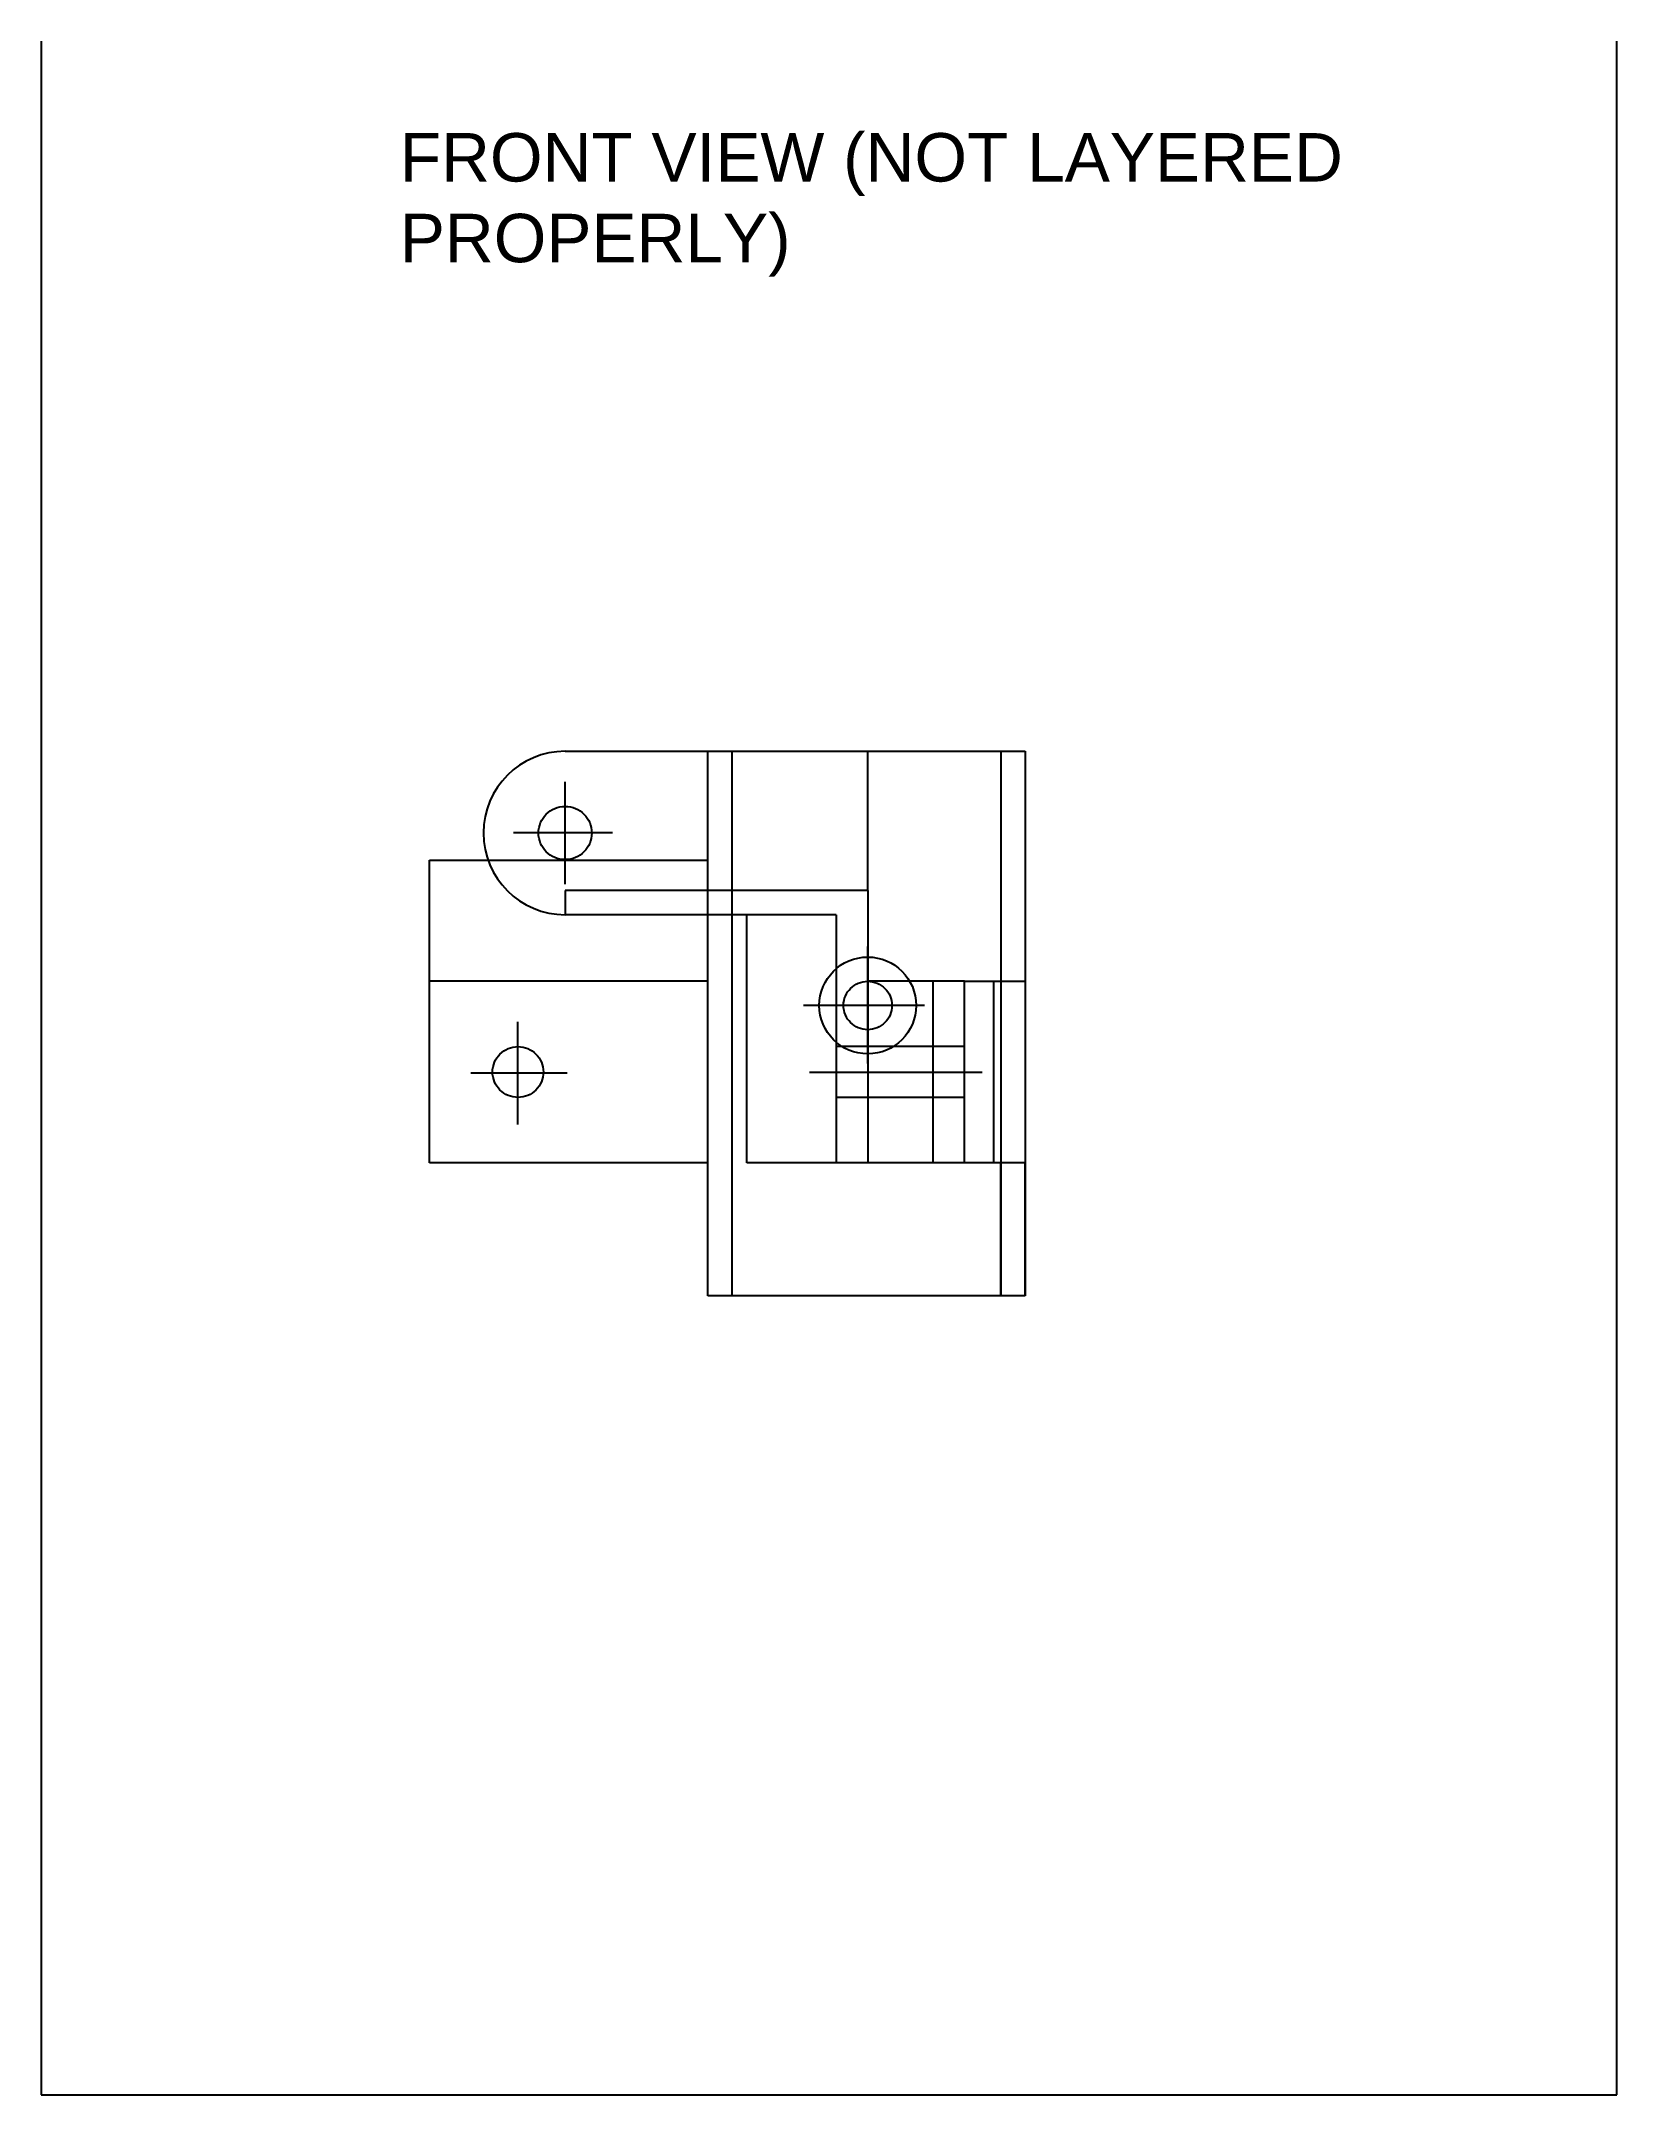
# Model space of a CAD drawing. Header units: inches. Extents: x 3.9 to 34.1, y 1.2 to 30.9.
# Drawn here: x 16.83 to 23.34, y 1.24 to 9.73 of the extents above; entities that cross this region are included whole.
import ezdxf

# ---------------------------------------------------------------- set-up
doc = ezdxf.new("R2010")
doc.units = ezdxf.units.IN
doc.header["$MEASUREMENT"] = 0
doc.linetypes.add('ACAD_ISO02W100', pattern=[15, 12, -3])
doc.linetypes.add('ACAD_ISO08W100', pattern=[36, 24, -3, 6, -3])
for name, color, linetype in [('Centerline', 5, 'ACAD_ISO08W100'), ('ortho boundary', 1, 'Continuous'), ('submerged layer', 3, 'ACAD_ISO02W100'), ('visible layer', 7, 'Continuous')]:
    doc.layers.add(name, color=color, linetype=linetype)
doc.styles.get("Standard").update_dxf_attribs({"font": 'arial.ttf'})

msp = doc.modelspace()

# ---------------------------------------------------------------- texts
at = {"layer": 'ortho boundary', "linetype": 'ACAD_ISO02W100', "insert": (18.3095, 9.3462), "char_height": 0.2, "attachment_point": 1}
msp.add_mtext_dynamic_manual_height_columns('FRONT VIEW (NOT LAYERED PROPERLY)', width=5.018181, gutter_width=1, heights=[0], dxfattribs=at)

# ---------------------------------------------------------------- linework, layer by layer
at = {"layer": 'Centerline', "linetype": 'ACAD_ISO02W100'}
for p, q in [((18.9926, 6.2434), (18.9926, 6.6665)), ((19.1882, 6.455), (18.7789, 6.455)), ((20.2426, 5.5021), (20.2426, 5.9865)), ((20.4777, 5.7425), (19.9774, 5.7425)), ((18.7976, 5.2513), (18.7976, 5.6744)), ((19.0009, 5.4628), (18.6023, 5.4628)), ((20.0026, 5.4675), (20.7157, 5.4675))]:
    msp.add_line(p, q, dxfattribs=at)
at = {"layer": 'ortho boundary', "linetype": 'ACAD_ISO02W100'}
for p, q in [((16.8276, 9.7264), (16.8276, 1.242)), ((23.3376, 1.242), (23.3376, 9.7264)), ((16.8276, 1.242), (23.3376, 1.242))]:
    msp.add_line(p, q, dxfattribs=at)
at = {"layer": 'submerged layer', "linetype": 'ACAD_ISO02W100'}
for p, q in [((19.5826, 6.1175), (19.5826, 6.7925)), ((19.6826, 6.1175), (19.6826, 6.7925)), ((20.7926, 6.7925), (20.7926, 4.5425)), ((18.6744, 6.3425), (19.5826, 6.3425)), ((19.6826, 4.5425), (19.6826, 6.1175)), ((20.2426, 5.8425), (20.2426, 5.0925)), ((20.5126, 5.0925), (20.5126, 5.8425)), ((20.7626, 5.8425), (20.7626, 5.0925)), ((20.6426, 5.5725), (20.1126, 5.5725)), ((20.6426, 5.3625), (20.1126, 5.3625)), ((20.7926, 4.5425), (20.7926, 5.0925))]:
    msp.add_line(p, q, dxfattribs=at)
for radius in [0.2, 0.1]:
    msp.add_circle((20.2426, 5.7425), radius, dxfattribs=at)
at = {"layer": 'visible layer', "linetype": 'ACAD_ISO02W100'}
for p, q in [((18.9926, 6.7925), (19.5826, 6.7925)), ((19.5826, 6.7925), (20.8926, 6.7925)), ((20.2426, 6.2175), (20.2426, 6.7925)), ((20.7926, 6.7925), (20.7926, 4.5425)), ((20.8926, 6.7925), (20.8926, 4.5425)), ((18.4326, 5.8425), (18.4326, 6.3425)), ((18.4326, 6.3425), (18.6744, 6.3425)), ((20.2426, 6.2175), (18.9926, 6.2175)), ((18.9926, 6.2175), (18.9926, 6.1175)), ((20.2426, 6.2175), (20.2426, 5.8425)), ((20.1126, 6.1175), (18.9926, 6.1175)), ((19.5826, 4.5425), (19.5826, 6.1175)), ((19.7426, 5.0925), (19.7426, 6.1175)), ((20.1126, 6.1175), (20.1126, 5.0925)), ((19.5826, 5.8425), (18.4326, 5.8425)), ((18.4326, 5.0925), (18.4326, 5.8425)), ((20.6426, 5.8425), (20.2426, 5.8425)), ((20.6426, 5.0925), (20.6426, 5.8425)), ((20.6426, 5.8425), (20.8926, 5.8425)), ((19.5826, 5.0925), (18.4326, 5.0925)), ((20.1426, 5.0925), (19.7426, 5.0925)), ((20.6426, 5.0925), (20.1426, 5.0925)), ((20.8926, 5.0925), (20.6426, 5.0925)), ((20.8926, 4.5425), (20.8926, 5.0925)), ((20.8926, 4.5425), (19.5826, 4.5425))]:
    msp.add_line(p, q, dxfattribs=at)
for centre, radius in [((18.9926, 6.455), 0.11), ((18.7976, 5.4675), 0.105)]:
    msp.add_circle(centre, radius, dxfattribs=at)
msp.add_arc((18.9926, 6.455), 0.3375, 90, 270, dxfattribs=at)

msp.set_redraw_order([(e.dxf.handle, doc.entitydb.next_handle()) for e in msp.query("TEXT MTEXT ATTDEF DIMENSION ARC_DIMENSION")])  # texts and dimensions are drawn at this point

doc.saveas('drawing.dxf')
